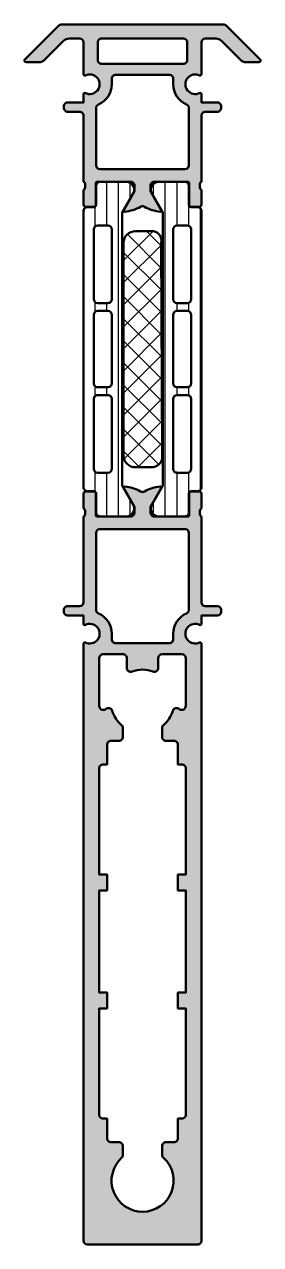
# Model space of a CAD drawing. Extents: x -8 to 23, y -75 to 80.
import ezdxf

# ---------------------------------------------------------------- set-up
doc = ezdxf.new("R2010")
doc.units = 0
for name, color, linetype, lineweight in [('0S-Alu contour', 7, 'Continuous', 50), ('0S-Alu hatch', 252, 'Continuous', 25), ('0S-Plastic contour', 254, 'Continuous', 50), ('0S-Plastic hatch', 253, 'Continuous', 25), ('0S-PT contour', 91, 'Continuous', 50), ('0S-PT hatch', 103, 'Continuous', 25)]:
    doc.layers.add(name, color=color, linetype=linetype, lineweight=lineweight)
pattern_1 = [(90, (0, 0), (-1.4859, 0), [])]

# ---------------------------------------------------------------- blocks, each defined once
blk = doc.blocks.new('346070__6AEC225F_9B3D_4365_91C7_5714612A5323_')
at = {"layer": '0S-Alu hatch'}
h = blk.add_hatch(color=256, dxfattribs=at)
edge = h.paths.add_edge_path()
edge.add_arc((-7.304144592214922, 75.40004367828371), 0.1999999999999996, 134.9999936641702, 269.999999999999)
edge.add_line((-7.304144592214925, 75.2000436782837), (-5.656187475068496, 75.20004367828369))
edge.add_arc((-5.656187475068496, 76.20004367828369), 1, 270, 314.993108917029)
edge.add_line((-4.949165744204242, 75.49285185700342), (-2.534202215785202, 77.90723454987136))
edge.add_ellipse((-1.827180484920947, 77.20004272859113), major_axis=(-0.9999999999999698, 0), ratio=1, start_angle=269.9986823612489, end_angle=314.99310891703067, ccw=False)
edge.add_line((-1.82715748778639, 78.20004272832666), (-0.4999781813801488, 78.20001220700556))
edge.add_ellipse((-0.4999896798894643, 77.70002252714181), major_axis=(-0.4999896799959636, 0), ratio=1, start_angle=180, end_angle=269.9986823406944, ccw=False)
edge.add_line((1.064974e-10, 77.70002252714183), (7.2e-15, 73.66780347008091))
edge.add_arc((0.1657678837454048, 73.66584653493663), 0.1657794344199138, 179.3236390925501, 296.6131697495109)
edge.add_ellipse((0.7999869549865389, 72.40006710051674), major_axis=(-1.249999999999992, 0), ratio=1, start_angle=63.38674083962678, end_angle=296.613169749511, ccw=False)
edge.add_arc((0.1657700930816484, 71.13429700743511), 0.16577009308163, 63.38674083962482, 180)
edge.add_line((1.83e-14, 71.13429700743511), (7.1e-15, 70.10003662109375))
edge.add_line((7.1e-15, 70.10003662109375), (-2.000000000000095, 70.10003662109375))
edge.add_arc((-2.000249890440971, 69.60028651153473), 0.4997501720354698, 89.97135034863282, 180.0286496503509)
edge.add_line((-2.499999999999992, 69.60003662110272), (-2.499999999999992, 69.4000244140625))
edge.add_arc((-2.000249890440975, 69.39977452362152), 0.4997501720354705, 179.9713503486187, 270.02864965153)
edge.add_line((-1.999999999998678, 68.9000244140625), (-0.4999896798894477, 68.90002441416901))
edge.add_ellipse((-0.4999896798894432, 68.40003473417303), major_axis=(-0.4999896799959629, 0), ratio=1, start_angle=180, end_angle=270.0000000000005, ccw=False)
edge.add_line((1.065153e-10, 68.40003473417303), (7.1e-15, 60))
edge.add_ellipse((-0.0788364465430455, 59.73247940800688), major_axis=(-0.2788950563274439, 0), ratio=1, start_angle=178.8354106259235, end_angle=253.5801235805065, ccw=False)
edge.add_line((0.2000010000000111, 59.72681100000861), (0.2000010000000111, 59.2732170000085))
edge.add_ellipse((-0.0788670956431651, 59.26755634053145), major_axis=(-0.2789255417371575, 0), ratio=1, start_angle=106.42459455535601, end_angle=181.1628700728853, ccw=False)
edge.add_line((1.03e-14, 59.0000130000085), (1.07e-14, 57.12000199999999))
edge.add_arc((0.3000000000000142, 57.12000199999999), 0.3000000000000036, 180, 270)
edge.add_line((0.3000000000000142, 56.82000199999999), (1.279974319042792, 56.820002))
edge.add_arc((1.279974319042793, 57.12000199999999), 0.2999999999999971, 269.9999999999999, 360)
edge.add_line((1.57997431904279, 57.12000199999999), (1.579974319042797, 59.87999999999999))
edge.add_ellipse((1.699974319042805, 59.87999999999999), major_axis=(-0.1200000000000079, 0), ratio=1, start_angle=270.0000000000016, end_angle=360, ccw=False)
edge.add_line((1.699974319042802, 60), (6.000000000000007, 60))
edge.add_ellipse((6.000000000000012, 59.50000000000001), major_axis=(-0.4999999999999929, 0), ratio=1, start_angle=180, end_angle=270.0000000000006, ccw=False)
edge.add_line((6.500000000000007, 59.5), (6.500000000000006, 58.8))
edge.add_line((6.500000000000006, 58.8), (5.118504542377644, 56.40717967697245))
edge.add_arc((5.23811978464831, 56.3381197846483), 0.1381197846483012, 150.0000000000012, 275.6225775507926)
edge.add_arc((4.761776758826231, 61.17660886184776), 4.999999999999954, 275.6225775507933, 299.8581976965986)
edge.add_ellipse((7.499979972839362, 56.40667771362696), major_axis=(-0.4999999999999501, 0), ratio=1, start_angle=240.14180230340122, end_angle=299.8581976966005, ccw=False)
edge.add_arc((10.23818318685252, 61.17660886184792), 5.000000000000105, 240.1418023034018, 264.3774224492066)
edge.add_arc((9.761840161030415, 56.3381197846483), 0.1381197846482949, 264.3774224492082, 390.0000000000001)
edge.add_line((9.881455403301075, 56.40717967697245), (8.499959945678713, 58.80000000000001))
edge.add_line((8.499959945678713, 58.80000000000001), (8.499959945678707, 59.5))
edge.add_ellipse((8.999959945678704, 59.50000000000001), major_axis=(-0.4999999999999965, 0), ratio=1, start_angle=269.9999999999996, end_angle=360, ccw=False)
edge.add_line((8.999959945678707, 60), (13.29998562663593, 60))
edge.add_ellipse((13.29998562663593, 59.88000000000001), major_axis=(-0.1199999999999903, 0), ratio=1, start_angle=180, end_angle=270, ccw=False)
edge.add_line((13.41998562663592, 59.88000000000001), (13.41998562663592, 57.12000200000002))
edge.add_arc((13.71998562663592, 57.12000200000002), 0.2999999999999971, 180, 270)
edge.add_line((13.71998562663592, 56.82000200000001), (14.69995994567871, 56.82000200000001))
edge.add_arc((14.69995994567871, 57.12000200000002), 0.2999999999999971, 270, 360)
edge.add_line((14.99995994567871, 57.12000200000002), (14.99995994567871, 59.00001300000853))
edge.add_ellipse((15.07882704132188, 59.26755634053147), major_axis=(-0.2789255417371516, 0), ratio=1, start_angle=-1.1628700729053776, end_angle=73.57540544464479, ccw=False)
edge.add_line((14.79995894567871, 59.27321700000862), (14.79995894567871, 59.72681100000855))
edge.add_ellipse((15.07879639222176, 59.73247940800689), major_axis=(-0.2788950563274408, 0), ratio=1, start_angle=-73.58012358050672, end_angle=1.1645893740912925, ccw=False)
edge.add_line((14.99995994567871, 60.00000000000002), (14.9999599455722, 68.40003473417303))
edge.add_ellipse((15.49994962556816, 68.40003473417308), major_axis=(-0.499989679995954, 0), ratio=1, start_angle=269.9999999999982, end_angle=360, ccw=False)
edge.add_line((15.49994962556817, 68.90002441416902), (16.9999599456504, 68.9000244140625))
edge.add_arc((17.00020983611968, 69.39977452362152), 0.499750172035484, 269.9713503453762, 360.0286496521828)
edge.add_line((17.49995994567871, 69.4000244140695), (17.49995994567871, 69.60003662108986))
edge.add_arc((17.00020983611969, 69.60028651153473), 0.4997501720354717, 359.9713503481734, 450.0286496518377)
edge.add_line((16.99995994567471, 70.10003662109375), (14.99995994567871, 70.10003662109375))
edge.add_line((14.99995994567871, 70.10003662109375), (14.99995994567871, 71.13434379041587))
edge.add_arc((14.83423663557784, 71.13434379041587), 0.165723310100871, 0, 116.613706958453)
edge.add_ellipse((14.20003083851331, 72.40006710051675), major_axis=(-1.250000000000009, 0), ratio=1, start_angle=-116.6131697495112, end_angle=116.6137069584523, ccw=False)
edge.add_arc((14.83424990975447, 73.66584653493669), 0.1657794344199509, 243.3868302504877, 361.6579158491588)
edge.add_line((14.99995994567871, 73.6706428742267), (14.9999599455722, 77.7000225271418))
edge.add_ellipse((15.49994962556815, 77.70002252714181), major_axis=(-0.4999896799959505, 0), ratio=1, start_angle=270.0013176593014, end_angle=360, ccw=False)
edge.add_line((15.49993812705888, 78.20001220700554), (16.82711743310643, 78.20004272832664))
edge.add_ellipse((16.82714043059971, 77.2000427285911), major_axis=(-0.9999999999999784, 0), ratio=1, start_angle=225.0068910829711, end_angle=270.00131765930394, ccw=False)
edge.add_line((17.53416216146394, 77.90723454987136), (19.94912568988295, 75.49285185700342))
edge.add_arc((20.65614742074722, 76.2000436782837), 1.000000000000015, 225.0068910829713, 270.0000000000002)
edge.add_line((20.65614742074722, 75.20004367828369), (22.30410453789365, 75.20004367828369))
edge.add_arc((22.30410453789365, 75.4000436782837), 0.2000000000000028, 270.000000000001, 405.0000063358294)
edge.add_line((22.44552587849243, 75.54146505015953), (18.13340602770621, 79.85358394726774))
edge.add_arc((17.77985267620926, 79.50003051757814), 0.4999999999999996, 45.00000633583086, 89.99999999999756)
edge.add_line((17.77985267620929, 80.00003051757812), (-2.77989273053059, 80.00003051757812))
edge.add_arc((-2.779892730530591, 79.50003051757812), 0.5, 89.99999999999994, 134.9999936641668)
edge.add_line((-3.133446082027522, 79.85358394726774), (-7.445565932813702, 75.54146505015954))
edge = h.paths.add_edge_path()
edge.add_ellipse((4.099986954986539, 73.10000606536047), major_axis=(-0.4999999999999966, 0), ratio=1, start_angle=269.3673577318503, end_angle=360, ccw=False)
edge.add_line((4.10550768808788, 73.5999755859375), (10.89451010540831, 73.5999755859375))
edge.add_ellipse((10.90003083851328, 73.10000606536047), major_axis=(-0.5000000000000373, 0), ratio=1, start_angle=180, end_angle=270.63264226856535, ccw=False)
edge.add_line((11.40003083851331, 73.10000606536047), (11.40003083851332, 72.40006710051424))
edge.add_arc((14.20003083855247, 72.40006710051424), 2.800000000039148, 180, 246.807364383059)
edge.add_ellipse((12.9004124062633, 69.36675341240777), major_axis=(-0.4999999999608244, 0), ratio=1, start_angle=179.9966362892651, end_angle=246.8073643833951, ccw=False)
edge.add_line((13.40041240536247, 69.36672405849339), (13.3999857897989, 62.09996642767108))
edge.add_ellipse((12.89999611319174, 62.09999578098442), major_axis=(-0.4999896774687969, 0), ratio=1, start_angle=90.00000000056531, end_angle=179.996636288615, ccw=False)
edge.add_line((12.89999611319667, 61.60000610351563), (2.099963832593543, 61.60000610340907))
edge.add_ellipse((2.099963832593542, 62.09999578098443), major_axis=(-0.4999896775753589, 0), ratio=1, start_angle=0.003363711493420851, end_angle=90.00000000000011, ccw=False)
edge.add_line((1.599974155879818, 62.09996642767027), (1.599547541771235, 69.36669927496132))
edge.add_ellipse((2.099547540908439, 69.36672862888163), major_axis=(-0.499999999998857, 0), ratio=1, start_angle=-66.80845702944981, end_angle=0.003363711493420851, ccw=False)
edge.add_arc((0.7999869549854024, 72.400067100519), 2.800000000001138, 293.1915429705496, 360)
edge.add_line((3.59998695498654, 72.400067100519), (3.599986954986543, 73.10000606536047))
edge = h.paths.add_edge_path()
edge.add_ellipse((2.29998624777411, 77.70004283929255), major_axis=(-0.4999693686770996, 0), ratio=1, start_angle=-89.99999999483049, end_angle=0.0035104136661061602, ccw=False)
edge.add_line((2.299986247729, 78.20001220796965), (12.6999736979046, 78.20001220796965))
edge.add_ellipse((12.6999736979046, 77.70004283929255), major_axis=(-0.499969368677098, 0), ratio=1, start_angle=180.000794781643, end_angle=270, ccw=False)
edge.add_line((13.1999430665336, 77.70004977464536), (13.19997358322143, 75.50000095365942))
edge.add_ellipse((12.70020311082541, 75.49977142607032), major_axis=(-0.4997705251031279, 0), ratio=1, start_angle=89.97368599483559, end_angle=180.0263140020052, ccw=False)
edge.add_line((12.69997358320875, 75.00000095367432), (2.299986362460407, 75.00000095367432))
edge.add_ellipse((2.299756834853293, 75.49977142607032), major_axis=(-0.4997705251031239, 0), ratio=1, start_angle=-0.02631400361190117, end_angle=90.02631400407012, ccw=False)
edge.add_line((1.799986362457282, 75.50000095367344), (1.800016880035403, 77.700012207031))
at = {"layer": '0S-Alu contour', "color": 7}
for points in [[(-3.133446082027522, 79.85358394726774), (-7.445565932813702, 75.54146505015954)], [(17.77985267620929, 80.00003051757812), (-2.77989273053059, 80.00003051757812)], [(22.44552587849243, 75.54146505015953), (18.13340602770621, 79.85358394726774)], [(-4.949165744204242, 75.49285185700342), (-2.534202215785202, 77.90723454987136)], [(-1.82715748778639, 78.20004272832666), (-0.4999781813801488, 78.20001220700556)], [(1.064974e-10, 77.70002252714183), (7.2e-15, 73.66780347008091)], [(1.799986362457282, 75.50000095367344), (1.800016880035403, 77.700012207031)], [(2.299986247729, 78.20001220796965), (12.6999736979046, 78.20001220796965)], [(13.1999430665336, 77.70004977464536), (13.19997358322143, 75.50000095365942)], [(14.99995994567871, 73.6706428742267), (14.9999599455722, 77.7000225271418)], [(15.49993812705888, 78.20001220700554), (16.82711743310643, 78.20004272832664)], [(17.53416216146394, 77.90723454987136), (19.94912568988295, 75.49285185700342)], [(-7.304144592214925, 75.2000436782837), (-5.656187475068496, 75.20004367828369)], [(12.69997358320875, 75.00000095367432), (2.299986362460406, 75.00000095367432)], [(20.65614742074722, 75.20004367828369), (22.30410453789365, 75.20004367828369)], [(3.59998695498654, 72.400067100519), (3.599986954986543, 73.10000606536047)], [(4.10550768808788, 73.5999755859375), (10.89451010540831, 73.5999755859375)], [(11.40003083851331, 73.10000606536047), (11.40003083851332, 72.40006710051424)], [(1.83e-14, 71.13429700743511), (7.1e-15, 70.10003662109375), (-2.000000000000095, 70.10003662109375)], [(16.99995994567471, 70.10003662109375), (14.99995994567871, 70.10003662109375), (14.99995994567871, 71.13434379041587)], [(-2.499999999999992, 69.60003662110272), (-2.499999999999992, 69.4000244140625)], [(-1.999999999998678, 68.9000244140625), (-0.4999896798894477, 68.90002441416901)], [(1.065153e-10, 68.40003473417303), (7.1e-15, 60)], [(1.599974155879818, 62.09996642767027), (1.599547541771235, 69.36669927496132)], [(13.40041240536247, 69.36672405849339), (13.3999857897989, 62.09996642767108)], [(14.99995994567871, 60.00000000000002), (14.9999599455722, 68.40003473417303)], [(15.49994962556817, 68.90002441416902), (16.9999599456504, 68.9000244140625)], [(17.49995994567871, 69.4000244140695), (17.49995994567871, 69.60003662108986)], [(12.89999611319667, 61.60000610351563), (2.099963832593543, 61.60000610340907)], [(1.03e-14, 59.0000130000085), (1.07e-14, 57.12000199999999)], [(0.2000010000000111, 59.72681100000861), (0.2000010000000111, 59.2732170000085)], [(1.57997431904279, 57.12000199999999), (1.579974319042797, 59.87999999999999)], [(1.699974319042802, 60), (6.000000000000007, 60)], [(6.500000000000007, 59.5), (6.500000000000006, 58.8), (5.118504542377644, 56.40717967697245)], [(9.881455403301075, 56.40717967697245), (8.499959945678713, 58.80000000000001), (8.499959945678707, 59.5)], [(8.999959945678707, 60), (13.29998562663593, 60)], [(13.41998562663592, 59.88000000000001), (13.41998562663592, 57.12000200000002)], [(14.79995894567871, 59.27321700000862), (14.79995894567871, 59.72681100000855)], [(14.99995994567871, 57.12000200000002), (14.99995994567871, 59.00001300000853)], [(0.3000000000000142, 56.82000199999999), (1.279974319042792, 56.820002)], [(13.71998562663592, 56.82000200000001), (14.69995994567871, 56.82000200000001)]]:
    blk.add_lwpolyline(points, dxfattribs=at)
for centre, radius, start, end in [((-2.779892730530591, 79.50003051757812), 0.5, 89.99999999999994, 134.9999936641668), ((17.77985267620926, 79.50003051757814), 0.4999999999999996, 45.00000633583086, 89.99999999999756), ((-7.304144592214922, 75.40004367828371), 0.1999999999999996, 134.9999936641702, 269.999999999999), ((-5.656187475068496, 76.20004367828369), 1, 270, 314.993108917029), ((20.65614742074722, 76.2000436782837), 1.000000000000015, 225.0068910829713, 270.0000000000002), ((22.30410453789365, 75.4000436782837), 0.2000000000000028, 270.000000000001, 45.00000633582943), ((0.1657678837454048, 73.66584653493663), 0.1657794344199138, 179.3236390925501, 296.6131697495109), ((14.83424990975447, 73.66584653493669), 0.1657794344199509, 243.3868302504877, 1.657915849158772), ((0.7999869549854024, 72.400067100519), 2.800000000001138, 293.1915429705496, 0), ((14.20003083855247, 72.40006710051424), 2.800000000039148, 180, 246.807364383059), ((-2.000249890440971, 69.60028651153473), 0.4997501720354698, 89.97135034863282, 180.0286496503509), ((0.1657700930816484, 71.13429700743511), 0.16577009308163, 63.38674083962482, 180), ((14.83423663557784, 71.13434379041587), 0.165723310100871, 0, 116.613706958453), ((17.00020983611969, 69.60028651153473), 0.4997501720354717, 359.9713503481734, 90.02864965183771), ((-2.000249890440975, 69.39977452362152), 0.4997501720354705, 179.9713503486187, 270.02864965153), ((17.00020983611968, 69.39977452362152), 0.499750172035484, 269.9713503453762, 0.02864965218278), ((0.3000000000000142, 57.12000199999999), 0.3000000000000036, 180, 270), ((1.279974319042793, 57.12000199999999), 0.2999999999999971, 269.9999999999999, 0), ((5.23811978464831, 56.3381197846483), 0.1381197846483012, 150.0000000000012, 275.6225775507926), ((4.761776758826231, 61.17660886184776), 4.999999999999954, 275.6225775507933, 299.8581976965986), ((10.23818318685252, 61.17660886184792), 5.000000000000105, 240.1418023034018, 264.3774224492066), ((9.761840161030415, 56.3381197846483), 0.1381197846482949, 264.3774224492082, 30.00000000000008), ((13.71998562663592, 57.12000200000002), 0.2999999999999971, 180, 270), ((14.69995994567871, 57.12000200000002), 0.2999999999999971, 270, 0)]:
    blk.add_arc(centre, radius, start, end, dxfattribs=at)
at = {"layer": '0S-Alu contour', "color": 7, "extrusion": (0, 0, -1)}
for centre, radius, start, end in [((1.827180484920947, 77.20004272859113), 0.9999999999999698, 45.00689108296935, 90.00131763875113), ((0.4999896798894643, 77.70002252714181), 0.4999896799959636, 90.00131765930557, 180), ((-2.29998624777411, 77.70004283929255), 0.4999693686770997, 359.9964895863339, 89.99999999483049), ((-12.6999736979046, 77.70004283929255), 0.499969368677098, 90, 179.999205218357), ((-15.49994962556815, 77.70002252714181), 0.4999896799959505, 0, 89.99868234069864), ((-16.82714043059971, 77.2000427285911), 0.9999999999999784, 89.99868234069605, 134.9931089170289), ((-2.299756834853293, 75.49977142607032), 0.4997705251031239, 269.9736859959299, 0.0263140036118121), ((-12.70020311082541, 75.49977142607032), 0.4997705251031279, 179.9736859979948, 270.0263140051644), ((-0.7999869549865389, 72.40006710051674), 1.249999999999992, 63.38683025048903, 296.6132591603732), ((-4.099986954986539, 73.10000606536047), 0.4999999999999966, 0, 90.6326422681497), ((-10.90003083851328, 73.10000606536047), 0.5000000000000373, 89.36735773143467, 180), ((-14.20003083851331, 72.40006710051675), 1.250000000000009, 243.3862930415477, 116.6131697495113), ((-2.099547540908439, 69.36672862888163), 0.499999999998857, 359.9966362885066, 66.80845702944988), ((-12.9004124062633, 69.36675341240777), 0.4999999999608244, 113.1926356166049, 180.0033637107349), ((0.4999896798894432, 68.40003473417303), 0.4999896799959629, 89.99999999999947, 180), ((-15.49994962556816, 68.40003473417308), 0.499989679995954, 0, 90.00000000000183), ((-2.099963832593542, 62.09999578098443), 0.4999896775753589, 269.9999999999999, 359.9966362885066), ((-12.89999611319174, 62.09999578098442), 0.4999896774687969, 180.003363711385, 269.9999999994347), ((0.0788364465430455, 59.73247940800688), 0.2788950563274439, 106.4198764194935, 181.1645893740766), ((0.0788670956431651, 59.26755634053145), 0.2789255417371575, 178.8371299271147, 253.575405444644), ((-1.699974319042805, 59.87999999999999), 0.1200000000000079, 0, 89.99999999999841), ((-6.000000000000012, 59.50000000000001), 0.4999999999999929, 89.99999999999939, 180), ((-8.999959945678704, 59.50000000000001), 0.4999999999999965, 0, 90.0000000000004), ((-13.29998562663593, 59.88000000000001), 0.1199999999999903, 90, 180), ((-15.07879639222176, 59.73247940800689), 0.2788950563274408, 358.8354106259087, 73.58012358050681), ((-15.07882704132188, 59.26755634053147), 0.2789255417371516, 286.4245945553552, 1.162870072905344), ((-7.499979972839362, 56.40667771362696), 0.4999999999999501, 60.14180230339952, 119.8581976965988)]:
    blk.add_arc(centre, radius, start, end, dxfattribs=at)
blk = doc.blocks.new('284015__CA90C4B4_75AA_494A_9CF4_48C6BF508B2E___D37AB3AD_0D59_4E11_B7DD_0F85946FB85B_')
at = {"layer": '0S-Plastic hatch'}
h = blk.add_hatch(dxfattribs=at)
h.set_pattern_fill('ANSI31', color=256, scale=0.4680000000000001, angle=45, style=0)
h.set_pattern_definition(pattern_1)
edge = h.paths.add_edge_path()
edge.add_line((-0.0012177798283484, 56.29238585732711), (-0.0001050903395396, 21.20988714782471))
edge.add_arc((0.4998922305069606, 21.2099030059241), 0.4999973210979808, 180.0018172140356, 270.0020240769151)
edge.add_line((0.4999098938155603, 20.70990568513812), (1.310244620713313, 20.70993431168611))
edge.add_ellipse((1.310255218758875, 20.40993431187331), major_axis=(-0.2999999999999952, 0), ratio=1, start_angle=180.0020752996548, end_angle=270.0020240776063, ccw=False)
edge.add_line((1.610255218562078, 20.40994517811689), (1.610010197981257, 18.00994678471951))
edge.add_arc((2.110006175187494, 18.00996225534191), 0.4999959774455782, 180.001772817136, 270.0020872367505)
edge.add_line((2.110024389617734, 17.5099662782281), (5.586568420863237, 17.51009292579097))
edge.add_arc((5.444221919981464, 18.49990584526167), 0.9999960709244797, 278.1836833497854, 392.7290913977269)
edge.add_line((6.28545498620171, 19.0405712410122), (4.966902556745312, 21.32418033026157))
edge.add_ellipse((5.399906217997357, 21.57419598845597), major_axis=(-0.5000000000000568, 0), ratio=1, start_angle=0.0018117434855753345, end_angle=30.00207189723102, ccw=False)
edge.add_line((4.899906218247272, 21.57418017801146), (4.898819905854071, 55.92844788807489))
edge.add_ellipse((5.398819905604126, 55.92846369851799), major_axis=(-0.5000000000000251, 0), ratio=1, start_angle=-29.997921301458916, end_angle=0.0018117430832944592, ccw=False)
edge.add_line((4.965798133963438, 56.17844798859476), (6.284185131750462, 58.4621525898498))
edge.add_arc((5.442912901091708, 59.00275704394434), 0.9999960709244833, 327.2750591980428, 441.820467245987)
edge.add_line((5.585187698005922, 59.99258027262077), (2.108643458389589, 59.99245362506425))
edge.add_arc((2.108661672819832, 59.49245764795045), 0.4999959774455592, 90.0020872367508, 180.0100001036723)
edge.add_line((1.608665702989805, 59.49237038128566), (1.609084571645125, 57.0924800225691))
edge.add_ellipse((1.309084576214426, 57.09242766250773), major_axis=(-0.2999999999999925, 0), ratio=1, start_angle=90.00202407656269, end_angle=180.010000035117, ccw=False)
edge.add_line((1.309095174254523, 56.79242766269493), (0.4987618777095359, 56.79239903621246))
edge.add_arc((0.4987795410181404, 56.29240171542648), 0.4999973210979666, 90.00202407691557, 180.0018172140356)
edge = h.paths.add_edge_path()
edge.add_ellipse((1.7993283494421, 53.9513301845504), major_axis=(-0.4999847412109304, 0), ratio=1, start_angle=270, end_angle=360, ccw=False)
edge.add_line((1.7993283494421, 54.45131492576133), (3.099339030594459, 54.45131492576134))
edge.add_ellipse((3.099339030594459, 53.95129966697227), major_axis=(-0.5000152587890625, 0), ratio=1, start_angle=180, end_angle=269.99999999999994, ccw=False)
edge.add_line((3.599354289383514, 53.95129966697228), (3.599354289396759, 45.10131738992034))
edge.add_ellipse((3.099357928740192, 45.10131738992034), major_axis=(-0.4999963606565676, 0), ratio=1, start_angle=90, end_angle=180, ccw=False)
edge.add_line((3.099357928740191, 44.60132102926377), (1.799343610313696, 44.60132102900235))
edge.add_ellipse((1.799343610318791, 45.10132103108997), major_axis=(-0.5000000020876172, 0), ratio=1, start_angle=0, end_angle=89.99999999941622, ccw=False)
edge.add_line((1.29934360823117, 45.10132102927187), (1.29934360823117, 53.9513301845504))
edge = h.paths.add_edge_path()
edge.add_ellipse((1.79934360823117, 43.10132102927702), major_axis=(-0.5, 0), ratio=1, start_angle=270, end_angle=360, ccw=False)
edge.add_line((1.79934360823117, 43.60132102927702), (3.099354289383521, 43.60132102927702))
edge.add_ellipse((3.099354289383521, 43.10132102927702), major_axis=(-0.5, 0), ratio=1, start_angle=180, end_angle=270, ccw=False)
edge.add_line((3.599354289383514, 43.10132102927702), (3.599354289383514, 34.40131492576135))
edge.add_ellipse((3.099354289383494, 34.40131492576135), major_axis=(-0.5000000000000197, 0), ratio=1, start_angle=90, end_angle=180, ccw=False)
edge.add_line((3.099354289383494, 33.90131492576133), (1.799343608231159, 33.90131492576133))
edge.add_ellipse((1.799343608231157, 34.40131492576133), major_axis=(-0.5, 0), ratio=1, start_angle=0, end_angle=90.00000000000023, ccw=False)
edge.add_line((1.299343608231156, 34.40131492575613), (1.29934360823117, 43.10132102927702))
edge = h.paths.add_edge_path()
edge.add_line((1.29934360822078, 23.55132103178844), (1.299343608220782, 32.40131492457712))
edge.add_ellipse((1.799343610378087, 32.40131492457712), major_axis=(-0.5000000021573059, 0), ratio=1, start_angle=269.99810091050426, end_angle=360, ccw=False)
edge.add_line((1.799360183060402, 32.90131492645978), (3.099357928729858, 32.90131492647303))
edge.add_ellipse((3.099357928729864, 32.40131856581653), major_axis=(-0.4999963606565104, 0), ratio=1, start_angle=180, end_angle=270.0000000000006, ccw=False)
edge.add_line((3.599354289386375, 32.40131856581726), (3.59935428938637, 23.55131739061885))
edge.add_ellipse((3.099357928729749, 23.55131739061885), major_axis=(-0.4999963606566214, 0), ratio=1, start_angle=90.00000001210492, end_angle=180, ccw=False)
edge.add_line((3.099357928835383, 23.05132102996223), (1.7993436103084, 23.05132102970082))
edge.add_ellipse((1.799343610308402, 23.55132103178844), major_axis=(-0.5000000020876243, 0), ratio=1, start_angle=0, end_angle=89.99999999999977, ccw=False)
at = {"layer": '0S-Alu contour', "color": 7}
for points in [[(1.7993283494421, 54.45131492576133), (3.099339030594459, 54.45131492576134)], [(1.29934360823117, 45.10132102927187), (1.29934360823117, 53.9513301845504)], [(3.599354289383514, 53.95129966697228), (3.599354289396759, 45.10131738992034)], [(3.099357928740191, 44.60132102926377), (1.799343610313696, 44.60132102900235)], [(1.79934360823117, 43.60132102927702), (3.099354289383521, 43.60132102927702)], [(1.299343608231156, 34.40131492575613), (1.29934360823117, 43.10132102927702)], [(3.599354289383514, 43.10132102927702), (3.599354289383514, 34.40131492576135)], [(3.099354289383494, 33.90131492576133), (1.799343608231159, 33.90131492576133)], [(1.799360183060402, 32.90131492645978), (3.099357928729858, 32.90131492647303)], [(1.29934360822078, 23.55132103178844), (1.299343608220782, 32.40131492457712)], [(3.599354289386375, 32.40131856581726), (3.59935428938637, 23.55131739061885)], [(3.099357928835383, 23.05132102996223), (1.7993436103084, 23.05132102970082)]]:
    blk.add_lwpolyline(points, dxfattribs=at)
at = {"layer": '0S-Alu contour', "color": 7, "extrusion": (0, 0, -1)}
for centre, radius, start, end in [((-1.7993283494421, 53.9513301845504), 0.4999847412109304, 0, 90), ((-3.099339030594459, 53.95129966697227), 0.5000152587890625, 90.00000000000006, 180), ((-1.799343610318791, 45.10132103108997), 0.5000000020876172, 270.0000000005839, 0), ((-3.099357928740192, 45.10131738992034), 0.4999963606565676, 180, 270.0000000000001), ((-1.79934360823117, 43.10132102927702), 0.5, 0, 90), ((-3.099354289383521, 43.10132102927702), 0.5, 90, 180), ((-1.799343608231157, 34.40131492576133), 0.5, 269.9999999999998, 0), ((-3.099354289383494, 34.40131492576135), 0.5000000000000197, 180, 270), ((-1.799343610378087, 32.40131492457712), 0.5000000021573059, 0, 90.00189908949577), ((-3.099357928729864, 32.40131856581653), 0.4999963606565104, 89.99999999999939, 180), ((-1.799343610308402, 23.55132103178844), 0.5000000020876243, 270.0000000000002, 0), ((-3.099357928729749, 23.55131739061885), 0.4999963606566214, 180, 269.9999999878951)]:
    blk.add_arc(centre, radius, start, end, dxfattribs=at)
at = {"layer": '0S-Plastic contour', "color": 7}
for points in [[(1.608665702989805, 59.49237038128566), (1.609084571645125, 57.0924800225691)], [(5.585187698005922, 59.99258027262077), (2.108643458389589, 59.99245362506425)], [(4.965798133963438, 56.17844798859476), (6.284185131750462, 58.4621525898498)], [(-0.0012177798283484, 56.29238585732711), (-0.0001050903395396, 21.20988714782471)], [(1.309095174254523, 56.79242766269493), (0.4987618777095359, 56.79239903621246)], [(4.899906218247272, 21.57418017801146), (4.898819905854071, 55.92844788807489)], [(0.4999098938155603, 20.70990568513812), (1.310244620713313, 20.70993431168611)], [(1.610255218562078, 20.40994517811689), (1.610010197981257, 18.00994678471951)], [(6.28545498620171, 19.0405712410122), (4.966902556745312, 21.32418033026157)], [(2.110024389617734, 17.5099662782281), (5.586568420863237, 17.51009292579097)]]:
    blk.add_lwpolyline(points, dxfattribs=at)
for centre, radius, start, end in [((2.108661672819832, 59.49245764795045), 0.4999959774455592, 90.0020872367508, 180.0100001036723), ((5.442912901091708, 59.00275704394434), 0.9999960709244833, 327.2750591980428, 81.820467245987), ((0.4987795410181404, 56.29240171542648), 0.4999973210979666, 90.00202407691557, 180.0018172140356), ((0.4998922305069606, 21.2099030059241), 0.4999973210979808, 180.0018172140356, 270.0020240769151), ((5.444221919981464, 18.49990584526167), 0.9999960709244797, 278.1836833497854, 32.72909139772688), ((2.110006175187494, 18.00996225534191), 0.4999959774455782, 180.001772817136, 270.0020872367505)]:
    blk.add_arc(centre, radius, start, end, dxfattribs=at)
at = {"layer": '0S-Plastic contour', "color": 7, "extrusion": (0, 0, -1)}
for centre, radius, start, end in [((-1.309084576214426, 57.09242766250773), 0.2999999999999925, 179.989999964883, 269.9979759234373), ((-5.398819905604126, 55.92846369851799), 0.5000000000000251, 359.9981882569167, 29.99792130145894), ((-1.310255218758875, 20.40993431187331), 0.2999999999999952, 89.9979759223937, 179.9979247003452), ((-5.399906217997357, 21.57419598845597), 0.5000000000000568, 329.997928102769, 359.9981882565144)]:
    blk.add_arc(centre, radius, start, end, dxfattribs=at)
blk = doc.blocks.new('284015__5A5BF26E_9A7B_4043_A7BF_CD80CA298E03___07A9B4AB_AF1B_498D_90B7_ADC2DD7A54EF_')
at = {"layer": '0S-Plastic hatch'}
h = blk.add_hatch(dxfattribs=at)
h.set_pattern_fill('ANSI31', color=256, scale=0.4680000000000001, angle=45, style=0)
h.set_pattern_definition(pattern_1)
edge = h.paths.add_edge_path()
edge.add_line((15.00124670373893, 56.29235625526817), (15.00013401425011, 21.20985754576579))
edge.add_ellipse((14.50013669340362, 21.20987340386517), major_axis=(-0.4999973210979808, 0), ratio=1, start_angle=89.99797592308488, end_angle=179.9981827859645, ccw=False)
edge.add_line((14.50011903009501, 20.70987608307918), (13.68978430319726, 20.70990470962717))
edge.add_arc((13.6897737051517, 20.40990470981437), 0.2999999999999952, 89.99797592239378, 179.9979247021014)
edge.add_line((13.38977370534849, 20.40991557604876), (13.39001872592932, 18.00991718266348))
edge.add_ellipse((12.89002274872308, 18.00993265328296), major_axis=(-0.4999959774455781, 0), ratio=1, start_angle=89.99791276324947, end_angle=179.9982271832753, ccw=False)
edge.add_line((12.89000453429284, 17.50993667616915), (9.413460503047343, 17.51006332373203))
edge.add_ellipse((9.555807003929115, 18.49987624320273), major_axis=(-0.9999960709244795, 0), ratio=1, start_angle=-32.7290913977248, end_angle=81.81631665021467, ccw=False)
edge.add_line((8.714573937708847, 19.04054163895323), (10.03312636716526, 21.32415072820263))
edge.add_arc((9.60012270591322, 21.57416638639703), 0.5000000000000526, 329.9979281027694, 359.9981882565144)
edge.add_line((10.1001227056633, 21.57415057595252), (10.1012090180565, 55.92841828601596))
edge.add_arc((9.60120901830645, 55.92843409645906), 0.5000000000000231, 359.9981882569167, 389.9979213014581)
edge.add_line((10.03423078994714, 56.17841838653582), (8.715843792160115, 58.46212298779088))
edge.add_ellipse((9.557116022818867, 59.00272744188541), major_axis=(-0.9999960709244827, 0), ratio=1, start_angle=-81.82046724598752, end_angle=32.72494080195719, ccw=False)
edge.add_line((9.414841225904661, 59.99255067056184), (12.8913827217105, 59.99242402309774))
edge.add_ellipse((12.89136725109074, 59.49242804589152), major_axis=(-0.4999959774455604, 0), ratio=1, start_angle=179.9899998963277, end_angle=269.9982271833003, ccw=False)
edge.add_line((13.39136322092077, 59.49234077922672), (13.39094435226545, 57.09245042051017))
edge.add_arc((13.69094434769615, 57.0923980604488), 0.299999999999995, 179.989999964883, 269.9979759234357)
edge.add_line((13.69093374965605, 56.792398060636), (14.50126704620105, 56.79236943415352))
edge.add_ellipse((14.50124938289245, 56.29237211336755), major_axis=(-0.4999973210979595, 0), ratio=1, start_angle=179.9981827859645, end_angle=269.9979759230844, ccw=False)
edge = h.paths.add_edge_path()
edge.add_arc((13.20070057446847, 53.95130058249147), 0.4999847412109304, 0, 90)
edge.add_line((13.20070057446847, 54.4512853237024), (11.90068989331611, 54.4512853237024))
edge.add_arc((11.90068989331612, 53.95127006491335), 0.5000152587890554, 90.00000000000081, 180)
edge.add_line((11.40067463452706, 53.95127006490814), (11.40067463451382, 45.10128778786139))
edge.add_arc((11.90067099517038, 45.10128778786139), 0.4999963606565672, 180, 269.9999999878953)
edge.add_line((11.90067099506475, 44.60129142720482), (13.20068531359178, 44.60129142694341))
edge.add_arc((13.20068531359178, 45.10129142903103), 0.5000000020876172, 270, 360)
edge.add_line((13.7006853156794, 45.10129142903103), (13.7006853156794, 53.95130058249147))
edge = h.paths.add_edge_path()
edge.add_line((11.40067463452706, 43.10129142721808), (11.40067463452706, 34.4012853236972))
edge.add_arc((11.90067463452707, 34.40128532370241), 0.5000000000000142, 180, 270)
edge.add_line((11.90067463452707, 33.9012853237024), (13.20068531567942, 33.9012853237024))
edge.add_arc((13.20068531567942, 34.4012853237024), 0.5, 270, 360)
edge.add_line((13.70068531567942, 34.4012853237024), (13.7006853156794, 43.10129142721807))
edge.add_arc((13.20068531567941, 43.10129142721807), 0.5, 0, 90)
edge.add_line((13.20068531567941, 43.60129142721807), (11.90067463452705, 43.60129142721807))
edge.add_arc((11.90067463452705, 43.10129142721808), 0.4999999999999858, 90, 180)
edge = h.paths.add_edge_path()
edge.add_line((13.7006853156898, 23.5512914297295), (13.7006853156898, 32.40128532251819))
edge.add_arc((13.20068531353248, 32.40128532251819), 0.500000002157309, 0, 89.99999999999939)
edge.add_line((13.20068531353249, 32.9012853246755), (11.90067099507508, 32.90128532441411))
edge.add_arc((11.90067099518071, 32.4012889637576), 0.4999963606565104, 90.0000000121043, 180)
edge.add_line((11.4006746345242, 32.4012889637576), (11.40067463452421, 23.55128778855991))
edge.add_arc((11.90067099518082, 23.55128778855991), 0.4999963606566187, 180, 270.0004170425849)
edge.add_line((11.90067463453745, 23.05129142791653), (13.20068531360218, 23.05129142764188))
edge.add_arc((13.20068531360217, 23.5512914297295), 0.5000000020876172, 270.0000000000004, 360)
at = {"layer": '0S-Alu contour', "color": 7}
for points in [[(13.20070057446847, 54.4512853237024), (11.90068989331611, 54.4512853237024)], [(11.40067463452706, 53.95127006490814), (11.40067463451382, 45.10128778786139)], [(13.7006853156794, 45.10129142903103), (13.7006853156794, 53.95130058249147)], [(11.90067099506475, 44.60129142720482), (13.20068531359178, 44.60129142694341)], [(13.20068531567941, 43.60129142721807), (11.90067463452705, 43.60129142721807)], [(11.40067463452706, 43.10129142721808), (11.40067463452706, 34.4012853236972)], [(13.70068531567942, 34.4012853237024), (13.7006853156794, 43.10129142721807)], [(13.20068531353249, 32.9012853246755), (11.90067099507508, 32.90128532441411)], [(11.90067463452707, 33.9012853237024), (13.20068531567942, 33.9012853237024)], [(11.4006746345242, 32.4012889637576), (11.40067463452421, 23.55128778855991)], [(13.7006853156898, 23.5512914297295), (13.7006853156898, 32.40128532251819)], [(11.90067463453745, 23.05129142791653), (13.20068531360218, 23.05129142764188)]]:
    blk.add_lwpolyline(points, dxfattribs=at)
for centre, radius, start, end in [((11.90068989331612, 53.95127006491335), 0.5000152587890554, 90.00000000000081, 180), ((13.20070057446847, 53.95130058249147), 0.4999847412109304, 0, 90), ((11.90067099517038, 45.10128778786139), 0.4999963606565672, 180, 269.9999999878953), ((13.20068531359178, 45.10129142903103), 0.5000000020876172, 270, 0), ((11.90067463452705, 43.10129142721808), 0.4999999999999858, 90, 180), ((13.20068531567941, 43.10129142721807), 0.5, 0, 90), ((11.90067463452707, 34.40128532370241), 0.5000000000000142, 180, 270), ((13.20068531567942, 34.4012853237024), 0.5, 270, 0), ((11.90067099518071, 32.4012889637576), 0.4999963606565104, 90.0000000121043, 180), ((13.20068531353248, 32.40128532251819), 0.500000002157309, 0, 89.99999999999939), ((11.90067099518082, 23.55128778855991), 0.4999963606566187, 180, 270.0004170425849), ((13.20068531360217, 23.5512914297295), 0.5000000020876172, 270.0000000000004, 0)]:
    blk.add_arc(centre, radius, start, end, dxfattribs=at)
at = {"layer": '0S-Plastic contour', "color": 7}
for points in [[(9.414841225904661, 59.99255067056184), (12.8913827217105, 59.99242402309774)], [(13.39136322092077, 59.49234077922672), (13.39094435226545, 57.09245042051017)], [(10.03423078994714, 56.17841838653582), (8.715843792160115, 58.46212298779088)], [(10.1001227056633, 21.57415057595252), (10.1012090180565, 55.92841828601596)], [(13.69093374965605, 56.792398060636), (14.50126704620105, 56.79236943415352)], [(15.00124670373893, 56.29235625526817), (15.00013401425011, 21.20985754576578)], [(8.714573937708847, 19.04054163895323), (10.03312636716526, 21.32415072820263)], [(13.38977370534849, 20.40991557604876), (13.39001872592932, 18.00991718266348)], [(14.50011903009501, 20.70987608307918), (13.68978430319726, 20.70990470962717)], [(12.89000453429284, 17.50993667616915), (9.413460503047343, 17.51006332373203)]]:
    blk.add_lwpolyline(points, dxfattribs=at)
at = {"layer": '0S-Plastic contour', "color": 7, "extrusion": (0, 0, -1)}
for centre, radius, start, end in [((-9.557116022818867, 59.00272744188541), 0.9999960709244827, 327.2750591980428, 81.82046724598744), ((-12.89136725109074, 59.49242804589152), 0.4999959774455604, 90.00177281669973, 180.0100001036723), ((-14.50124938289245, 56.29237211336755), 0.4999973210979595, 90.00202407691556, 180.0018172140356), ((-14.50013669340362, 21.20987340386517), 0.4999973210979808, 180.0018172140356, 270.0020240769151), ((-9.555807003929115, 18.49987624320273), 0.9999960709244795, 278.1836833497853, 32.72909139772472), ((-12.89002274872308, 18.00993265328296), 0.4999959774455781, 180.0017728167248, 270.0020872367505)]:
    blk.add_arc(centre, radius, start, end, dxfattribs=at)
at = {"layer": '0S-Plastic contour', "color": 7}
for centre, radius, start, end in [((9.60120901830645, 55.92843409645906), 0.5000000000000231, 359.9981882569167, 29.99792130145814), ((13.69094434769615, 57.0923980604488), 0.299999999999995, 179.989999964883, 269.9979759234357), ((9.60012270591322, 21.57416638639703), 0.5000000000000526, 329.9979281027694, 359.9981882565144), ((13.6897737051517, 20.40990470981437), 0.2999999999999952, 89.99797592239378, 179.9979247021014)]:
    blk.add_arc(centre, radius, start, end, dxfattribs=at)
blk = doc.blocks.new('382420__38270A12_8EBD_44A9_BA57_198BCC678F9F_')
at = {"layer": '0S-PT hatch'}
h = blk.add_hatch(dxfattribs=at)
h.set_pattern_fill('ANSI37', color=256, scale=0.625, angle=90, style=0)
h.set_pattern_definition([(135, (0, 0), (-1.403165018917055, -1.403165018917055), []), (225, (0, 0), (1.403165018917055, -1.403165018917055), [])])
edge = h.paths.add_edge_path()
edge.add_arc((6.600531847518143, 52.24133491530956), 1.5, 90.00000000000006, 180)
edge.add_line((5.100531847518143, 52.24133491530956), (5.10053184751815, 25.24133491530957))
edge.add_arc((6.600531847518151, 25.24133491530957), 1.5, 180, 270)
edge.add_line((6.600531847518151, 23.74133491530956), (8.600531847518152, 23.74133491530956))
edge.add_arc((8.663252364597298, 25.08991419233804), 1.3500370104902, 267.3371730700337, 366.4398695581685)
edge.add_line((10.00477079322513, 25.24133491530957), (9.87839579060767, 52.24133491530956))
edge.add_arc((8.73218860520903, 52.55918244530497), 1.189461207515255, 344.5011072966527, 456.3548646026141)
edge.add_line((8.600531847518145, 53.74133491530956), (6.600531847518142, 53.74133491530956))
at = {"layer": '0S-PT contour', "color": 7}
for points in [[(8.600531847518145, 53.74133491530956), (6.600531847518142, 53.74133491530956)], [(5.100531847518143, 52.24133491530956), (5.10053184751815, 25.24133491530957)], [(10.00477079322513, 25.24133491530957), (9.87839579060767, 52.24133491530956)], [(6.600531847518151, 23.74133491530956), (8.600531847518152, 23.74133491530956)]]:
    blk.add_lwpolyline(points, dxfattribs=at)
for centre, radius, start, end in [((6.600531847518143, 52.24133491530956), 1.5, 90.00000000000006, 180), ((8.73218860520903, 52.55918244530497), 1.189461207515255, 344.5011072966527, 96.35486460261421), ((6.600531847518151, 25.24133491530957), 1.5, 180, 270), ((8.663252364597298, 25.08991419233804), 1.3500370104902, 267.3371730700337, 6.439869558168514)]:
    blk.add_arc(centre, radius, start, end, dxfattribs=at)
blk = doc.blocks.new('346110__FFDD0E82_2DC8_4DF4_AF23_F9355C2C7456_')
at = {"layer": '0S-Alu hatch'}
h = blk.add_hatch(color=256, dxfattribs=at)
edge = h.paths.add_edge_path()
edge.add_line((2.8923910577e-05, 17.50002960205893), (2.89239105769e-05, 6.600043334967166))
edge.add_ellipse((-0.5000105461536748, 6.600082805033338), major_axis=(-0.5000394716220148, 0), ratio=1, start_angle=90.00452257939509, end_angle=179.9954774206086, ccw=False)
edge.add_line((-0.499971076087503, 6.100043334969086), (-1.999971076089521, 6.100043334969086))
edge.add_arc((-2.000228189096162, 5.600300447484514), 0.4997429536256785, 89.97052186392732, 180.0295874190067)
edge.add_line((-2.499971076089423, 5.600042381294769), (-2.499971076089423, 5.400046386727639))
edge.add_arc((-2.000237427544795, 5.399780035271527), 0.499733719525533, 179.9694621066591, 270.0305378932319)
edge.add_line((-1.99997107608962, 4.900046386726899), (2.89239105769e-05, 4.900046386726899))
edge.add_line((2.89239105769e-05, 4.900046386726899), (2.87971206e-08, 3.905844091280808))
edge.add_arc((0.1649928375536335, 3.868991330064594), 0.1690584305813306, 167.4090959384715, 296.5818403345038)
edge.add_ellipse((0.7999869549865409, 2.599932899483264), major_axis=(-1.249999999999998, 0), ratio=1, start_angle=63.38683025048891, end_angle=296.58184033450385, ccw=False)
edge.add_arc((0.1657678837454034, 1.334153465063353), 0.1657794344199123, 63.38683025048898, 180.6281931528165)
edge.add_line((-1.58658915e-06, 1.332335889318677), (2.89239105769e-05, -74.49998565673016))
edge.add_arc((0.5000377781709237, -74.4999768024698), 0.5000088543387307, 180.0010146053617, 270.0000000000003)
edge.add_line((0.5000377781709262, -74.99998565680853), (14.49996025815501, -74.99998565673015))
edge.add_arc((14.49996025815501, -74.49998565673016), 0.4999999999999837, 270, 360.0000230518884)
edge.add_line((14.99996025815495, -74.49998545556448), (14.99999076794721, 1.330577321591846))
edge.add_arc((14.83424990975446, 1.33415346506331), 0.1657794344199514, 358.7639370165132, 476.6131697495102)
edge.add_ellipse((14.2000308385133, 2.59993289948326), major_axis=(-1.250000000000001, 0), ratio=1, start_angle=-116.61346836165848, end_angle=116.61316974951109, ccw=False)
edge.add_arc((14.83424253112581, 3.865681136304663), 0.1657482368214023, 243.3865316383416, 360)
edge.add_line((14.99999076794721, 3.865681136304663), (14.99999076794721, 4.900046386726899))
edge.add_line((14.99999076794721, 4.900046386726899), (16.99999999999988, 4.900046386726899))
edge.add_arc((17.00026635145537, 5.399780035271525), 0.4997337195255314, 269.9694621067324, 360.0305378932693)
edge.add_line((17.5, 5.400046386727026), (17.5, 5.60004238129573))
edge.add_arc((17.00025711300675, 5.600300447484523), 0.4997429536256674, 359.9704125811042, 450.0294781361552)
edge.add_line((16.99999999999939, 6.100043334969085), (15.50003947006425, 6.100043333411324))
edge.add_ellipse((15.50003947006425, 6.600082805033339), major_axis=(-0.5000394716220155, 0), ratio=1, start_angle=0.004522579069202948, end_angle=89.99999999999977, ccw=False)
edge.add_line((15, 6.600043334970012), (15, 17.49999999999999))
edge.add_ellipse((15.07883644654305, 17.76752059199311), major_axis=(-0.2788950563274443, 0), ratio=1, start_angle=-1.1645893740940778, end_angle=73.58012358050621, ccw=False)
edge.add_line((14.79999899999999, 17.77318899999147), (14.79999899999999, 18.22678299999157))
edge.add_ellipse((15.07886709564316, 18.23244365946855), major_axis=(-0.2789255417371488, 0), ratio=1, start_angle=-73.57540544464462, end_angle=1.1628700728689978, ccw=False)
edge.add_line((14.99999999999999, 18.49998699999149), (15, 20.379998))
edge.add_arc((14.69999999999999, 20.379998), 0.3000000000000043, 0, 90)
edge.add_line((14.69999999999999, 20.679998), (13.72002568095721, 20.679998))
edge.add_arc((13.72002568095721, 20.37999800000001), 0.3000000000000025, 90, 180)
edge.add_line((13.42002568095721, 20.37999800000001), (13.42002568095721, 17.62))
edge.add_ellipse((13.3000256809572, 17.62), major_axis=(-0.1200000000000081, 0), ratio=1, start_angle=90, end_angle=180, ccw=False)
edge.add_line((13.3000256809572, 17.5), (9.000000000000005, 17.5))
edge.add_ellipse((9.000000000000002, 18), major_axis=(-0.5000000000000036, 0), ratio=1, start_angle=0, end_angle=90.0000000000004, ccw=False)
edge.add_line((8.5, 18), (8.500000000000002, 18.7))
edge.add_line((8.500000000000002, 18.7), (9.881495457622368, 21.09282032302756))
edge.add_arc((9.761880215351708, 21.16188021535171), 0.1381197846482952, 329.9999999999999, 455.6225775507947)
edge.add_arc((10.23822324117382, 16.32339113815222), 4.999999999999979, 95.62257755079374, 119.8579548407661)
edge.add_ellipse((7.500040245177061, 21.09333389257117), major_axis=(-0.4999999999999858, 0), ratio=1, start_angle=60.14142574954769, end_angle=119.85795484076661, ccw=False)
edge.add_arc((4.761805682736776, 16.32342074021107), 5.000000000000048, 60.14142574954772, 84.37742244920658)
edge.add_arc((5.238148708558872, 21.16190981741063), 0.1381197846482966, 84.37742244920679, 209.9999999999999)
edge.add_line((5.118533466288211, 21.09284992508648), (6.500028923910574, 18.70002960205893))
edge.add_line((6.500028923910574, 18.70002960205893), (6.500028923910577, 18.00002960205893))
edge.add_ellipse((6.000028923910581, 18.00002960205893), major_axis=(-0.4999999999999965, 0), ratio=1, start_angle=90.00000000000023, end_angle=180, ccw=False)
edge.add_line((6.000028923910583, 17.50002960205893), (1.700003242953371, 17.50002960205893))
edge.add_ellipse((1.700003242953369, 17.62002960205893), major_axis=(-0.120000000000001, 0), ratio=1, start_angle=0, end_angle=90.0000000000012, ccw=False)
edge.add_line((1.580003242953367, 17.62002960205893), (1.580003242953367, 20.38002760205894))
edge.add_arc((1.28000324295337, 20.38002760205894), 0.2999999999999971, 0, 90.00000000000021)
edge.add_line((1.280003242953369, 20.68002760205894), (0.3000289239105739, 20.68002760205893))
edge.add_arc((0.300028923910575, 20.38002760205894), 0.2999999999999945, 90.00000000000021, 180)
edge.add_line((2.89239105805e-05, 20.38002760205894), (2.89239105805e-05, 18.50001660205042))
edge.add_ellipse((-0.0788381717325834, 18.23247326152748), major_axis=(-0.2789255417371463, 0), ratio=1, start_angle=178.8371299271133, end_angle=253.5754054446459, ccw=False)
edge.add_line((0.2000299239105807, 18.22681260205042), (0.2000299239105808, 17.77321860205035))
edge.add_ellipse((-0.0788075226324651, 17.76755019405204), major_axis=(-0.2788950563274317, 0), ratio=1, start_angle=106.4198764194922, end_angle=181.1645893740847, ccw=False)
edge = h.paths.add_edge_path()
edge.add_ellipse((2.100028893689054, 15.39999923391741), major_axis=(-0.5000243844297207, 0), ratio=1, start_angle=270, end_angle=360, ccw=False)
edge.add_line((2.100028893689054, 15.90002361834714), (12.89998467224506, 15.90002361775259))
edge.add_ellipse((12.89998467221754, 15.40002361775259), major_axis=(-0.5000000000000036, 0), ratio=1, start_angle=180, end_angle=269.99999999684593, ccw=False)
edge.add_line((13.39998467221754, 15.40002361775259), (13.39998467221754, 5.635113833513923))
edge.add_ellipse((12.89998886958959, 5.633065088992196), major_axis=(-0.499999999999678, 0), ratio=1, start_angle=113.20063597231919, end_angle=180.2347694857347, ccw=False)
edge.add_arc((14.20003083851361, 2.599932899483128), 2.80000000000031, 113.2006359723192, 180)
edge.add_line((11.40003083851331, 2.59993289948326), (11.40003083851331, 1.899993934639521))
edge.add_ellipse((10.90003083851328, 1.899993934639521), major_axis=(-0.5000000000000285, 0), ratio=1, start_angle=89.4633165818301, end_angle=180, ccw=False)
edge.add_line((10.89534746065559, 1.400015869148773), (4.104670332841222, 1.400015869148774))
edge.add_ellipse((4.09998695498654, 1.899993934639521), major_axis=(-0.5, 0), ratio=1, start_angle=0, end_angle=90.53668341782452, ccw=False)
edge.add_line((3.59998695498654, 1.899993934639521), (3.59998695498654, 2.599932899483264))
edge.add_arc((0.7999869549865397, 2.599932899483264), 2.800000000000001, 0, 66.79936402768062)
edge.add_ellipse((2.10004479389654, 5.633102115308739), major_axis=(-0.5000402840484633, 0), ratio=1, start_angle=0, end_angle=66.79936402768072, ccw=False)
edge.add_line((1.600004509848076, 5.633102115308739), (1.600004509259334, 15.39999923391741))
edge = h.paths.add_edge_path()
edge.add_line((2.93134847672312, -6.905813808670899), (2.738592461508227, -7.017102203360991))
edge.add_ellipse((2.50023127167431, -6.5773103212493), major_axis=(-0.5002329021469746, 0), ratio=1, start_angle=0.021978882062114735, end_angle=118.45708749861211, ccw=False)
edge.add_line((1.999998406332451, -6.577502212515701), (1.999998406332449, -0.4999856098929048))
edge.add_ellipse((2.499998359495223, -0.4999856098929043), major_axis=(-0.4999999531627743, 0), ratio=1, start_angle=270, end_angle=360, ccw=False)
edge.add_line((2.499998359495223, 1.434326987e-05), (4.999972568159914, 1.43432698678e-05))
edge.add_ellipse((4.999972568159915, -0.4999856098929035), major_axis=(-0.4999999531627708, 0), ratio=1, start_angle=180, end_angle=270.0000000000001, ccw=False)
edge.add_line((5.499972521322685, -0.4999856098929035), (5.499972521322685, -1.742012385704763))
edge.add_arc((5.999972521322682, -1.742012385704763), 0.4999999999999974, 180, 291.157146998311)
edge.add_ellipse((7.499994591032803, -5.617895807842822), major_axis=(-3.656024363694478, 0), ratio=1, start_angle=248.8428530016887, end_angle=291.1571469983112, ccw=False)
edge.add_arc((9.000016660742931, -1.742012385704764), 0.4999999999999983, 248.8428530016886, 360)
edge.add_line((9.50001666074293, -1.742012385704764), (9.500016660742927, -0.499985609892905))
edge.add_ellipse((10.0000166139057, -0.499985609892905), major_axis=(-0.4999999531627729, 0), ratio=1, start_angle=270.0000000000002, end_angle=360, ccw=False)
edge.add_line((10.0000166139057, 1.43432698679e-05), (12.49999082257039, 1.43432698697e-05))
edge.add_ellipse((12.49999082257039, -0.4999856098929016), major_axis=(-0.4999999531627708, 0), ratio=1, start_angle=180, end_angle=270, ccw=False)
edge.add_line((12.99999077573316, -0.4999856098929016), (12.99999077573316, -6.577502212511632))
edge.add_ellipse((12.4997579103913, -6.577310321249303), major_axis=(-0.5002329021469732, 0), ratio=1, start_angle=61.54291250139312, end_angle=179.9780211184024, ccw=False)
edge.add_line((12.26139672055743, -7.017102203361015), (12.0686407053425, -6.905813808670902))
edge.add_arc((11.81863959771305, -7.338825871071078), 0.5000000000000048, 59.99985343954326, 163.5839393255612)
edge.add_ellipse((7.707110278904346, -6.127484540662284), major_axis=(-3.786259576621565, 0), ratio=1, start_angle=130.6609912593577, end_angle=163.5839393255611, ccw=False)
edge.add_arc((10.49996025815506, -9.3789473117208), 0.500000000000016, 130.6609912593573, 180)
edge.add_line((9.99996025815504, -9.3789473117208), (9.999960258155038, -10.49997802733574))
edge.add_arc((10.49971986558805, -10.50021841990258), 0.4997596652493987, 179.9724397925841, 270.0275602074263)
edge.add_line((10.4999602581549, -10.9999780273356), (11.50002129330875, -10.9999780273356))
edge.add_ellipse((11.50032701929677, -11.49967230135011), major_axis=(-0.4996943675400732, 0), ratio=1, start_angle=179.9649449522994, end_angle=270.03505504770897, ccw=False)
edge.add_line((12.00002129331129, -11.49997802733807), (12.00002129331129, -13.99998565673014))
edge.add_line((12.00002129331129, -13.99998565673014), (12.50002129331097, -13.99998565673013))
edge.add_ellipse((12.50027933520588, -14.49972761483554), major_axis=(-0.4997420247254016, 0), ratio=1, start_angle=179.9704153114189, end_angle=270.0295846885828, ccw=False)
edge.add_line((13.00002129331129, -14.49998565673044), (13.00002129331129, -27.9999894714274))
edge.add_line((13.00002129331129, -27.9999894714274), (12.00002129331129, -27.9999894714274))
edge.add_line((12.00002129331129, -27.9999894714274), (12.00002129331129, -29.9999894714274))
edge.add_line((12.00002129331129, -29.9999894714274), (13.00005181088941, -29.99998947142739))
edge.add_line((13.00005181088941, -29.99998947142739), (12.99989922299879, -42.99498458861489))
edge.add_line((12.99989922299879, -42.99498458861489), (12.00002129331129, -42.99498458861489))
edge.add_line((12.00002129331129, -42.99498458861489), (12.00002129331129, -44.9949845886149))
edge.add_line((12.00002129331129, -44.9949845886149), (13.00005181088941, -44.9949845886149))
edge.add_line((13.00005181088941, -44.9949845886149), (12.99996073499219, -58.49997039793087))
edge.add_ellipse((12.50021574850152, -58.50022541145039), major_axis=(-0.4997450515557462, 0), ratio=1, start_angle=89.97076269512928, end_angle=180.029237306046, ccw=False)
edge.add_line((12.49996073499233, -58.99997039794106), (12.00002129331129, -58.99997039794108))
edge.add_line((12.00002129331129, -58.99997039794108), (12.00002129331129, -61.49498077392149))
edge.add_ellipse((11.5002661314722, -61.49522561207855), major_axis=(-0.4997552218141727, 0), ratio=1, start_angle=89.97192987042501, end_angle=180.0280701291608, ccw=False)
edge.add_line((11.50002129331152, -61.99498077391763), (10.49996025814085, -61.99498077391763))
edge.add_arc((10.49971285543142, -62.49473337119403), 0.4997526585147944, 89.97163570532798, 180.028364296315)
edge.add_line((9.999960258155037, -62.49498077391779), (9.999960258155038, -63.5957136752112))
edge.add_arc((10.49995686102839, -63.5957136752112), 0.4999966028733521, 180, 227.6884127863438)
edge.add_ellipse((7.508240497104649, -66.88223156001412), major_axis=(-3.944276859606036, 0), ratio=1, start_angle=-47.400221301632826, end_angle=227.6884127863447, ccw=False)
edge.add_arc((4.500028923910615, -63.61080069023697), 0.4999999999999618, 312.5997786983667, 360)
edge.add_line((5.000028923910577, -63.61080069023697), (5.000028923910577, -62.49498077391207))
edge.add_arc((4.500276326634191, -62.494733371194), 0.4997526585147817, 359.9716357043403, 450.0283642962909)
edge.add_line((4.500028923910644, -61.99498077391763), (3.499967888751604, -61.99498077391763))
edge.add_ellipse((3.499723050593416, -61.49522561207853), major_axis=(-0.499755221814179, 0), ratio=1, start_angle=-0.028070129602326688, end_angle=90.02807012928889, ccw=False)
edge.add_line((2.999967888754327, -61.49498077391761), (2.999967888754325, -58.99997039794105))
edge.add_line((2.999967888754325, -58.99997039794105), (2.500028447071766, -58.99997039794106))
edge.add_ellipse((2.499773433564071, -58.5002254114504), major_axis=(-0.4997450515557241, 0), ratio=1, start_angle=-0.02923730491158949, end_angle=90.02923730469843, ccw=False)
edge.add_line((2.000028447073418, -58.49997039794086), (1.999937371176201, -44.99498458861489))
edge.add_line((1.999937371176201, -44.99498458861489), (2.999967888754326, -44.99498458861489))
edge.add_line((2.999967888754326, -44.99498458861489), (2.999967888754326, -42.99498458861489))
edge.add_line((2.999967888754326, -42.99498458861489), (2.000089959066826, -42.99498458861489))
edge.add_line((2.000089959066826, -42.99498458861489), (1.999937371176201, -29.99998947142739))
edge.add_line((1.999937371176201, -29.99998947142739), (2.999967888754326, -29.9999894714274))
edge.add_line((2.999967888754326, -29.9999894714274), (2.999967888754326, -27.9999894714274))
edge.add_line((2.999967888754326, -27.9999894714274), (1.999967888754327, -27.9999894714274))
edge.add_line((1.999967888754327, -27.9999894714274), (1.999967888754326, -14.49998565673195))
edge.add_ellipse((2.499709846859732, -14.49972761483554), major_axis=(-0.4997420247254016, 0), ratio=1, start_angle=-90.0295846881757, end_angle=0.02958468875357312, ccw=False)
edge.add_line((2.499967888751097, -13.99998565673013), (2.999967888754326, -13.99998565673014))
edge.add_line((2.999967888754326, -13.99998565673014), (2.999967888754326, -11.49997802733632))
edge.add_ellipse((3.499662162768842, -11.49967230135012), major_axis=(-0.4996943675400735, 0), ratio=1, start_angle=-90.03505504741759, end_angle=0.03505504750319233, ccw=False)
edge.add_line((3.499967888754324, -10.9999780273356), (4.500028923913367, -10.9999780273356))
edge.add_arc((4.500269316477556, -10.50021841990258), 0.499759665249401, 269.972439792878, 360.0275602075349)
edge.add_line((5.000028923910576, -10.49997802733467), (5.000028923910575, -9.378947311720797))
edge.add_arc((4.500028923910544, -9.378947311720797), 0.5000000000000308, 0, 49.33900874064255)
edge.add_ellipse((7.292878903161239, -6.127484540662285), major_axis=(-3.786259576621536, 0), ratio=1, start_angle=16.41606067443911, end_angle=49.3390087406425, ccw=False)
edge.add_arc((3.181349584352564, -7.338825871071075), 0.5000000000000034, 16.41606067443904, 120.0001465604564)
at = {"layer": '0S-Alu contour', "color": 7}
for points in [[(2.89239105805e-05, 20.38002760205894), (2.89239105805e-05, 18.50001660205042)], [(1.280003242953369, 20.68002760205894), (0.3000289239105739, 20.68002760205893)], [(1.580003242953367, 17.62002960205893), (1.580003242953367, 20.38002760205894)], [(5.118533466288211, 21.09284992508648), (6.500028923910574, 18.70002960205893), (6.500028923910577, 18.00002960205893)], [(8.5, 18), (8.500000000000002, 18.7), (9.881495457622368, 21.09282032302756)], [(13.42002568095721, 20.37999800000001), (13.42002568095721, 17.62)], [(14.69999999999999, 20.679998), (13.72002568095721, 20.679998)], [(14.99999999999999, 18.49998699999149), (15, 20.379998)], [(2.8923910577e-05, 17.50002960205893), (2.89239105769e-05, 6.600043334967166)], [(0.2000299239105807, 18.22681260205042), (0.2000299239105808, 17.77321860205035)], [(6.000028923910583, 17.50002960205893), (1.700003242953371, 17.50002960205893)], [(13.3000256809572, 17.5), (9.000000000000005, 17.5)], [(14.79999899999999, 17.77318899999147), (14.79999899999999, 18.22678299999157)], [(15, 6.600043334970012), (15, 17.49999999999999)], [(2.100028893689054, 15.90002361834714), (12.89998467224506, 15.90002361775259)], [(1.600004509848076, 5.633102115308739), (1.600004509259334, 15.39999923391741)], [(13.39998467221754, 15.40002361775259), (13.39998467221754, 5.635113833513923)], [(-2.499971076089423, 5.600042381294769), (-2.499971076089423, 5.400046386727639)], [(-0.499971076087503, 6.100043334969086), (-1.999971076089521, 6.100043334969086)], [(-1.99997107608962, 4.900046386726899), (2.89239105769e-05, 4.900046386726899), (2.87971206e-08, 3.905844091280808)], [(14.99999076794721, 3.865681136304663), (14.99999076794721, 4.900046386726899), (16.99999999999988, 4.900046386726899)], [(16.99999999999939, 6.100043334969085), (15.50003947006425, 6.100043333411324)], [(17.5, 5.400046386727026), (17.5, 5.60004238129573)], [(3.59998695498654, 1.899993934639521), (3.59998695498654, 2.599932899483264)], [(11.40003083851331, 2.59993289948326), (11.40003083851331, 1.899993934639521)], [(-1.58658915e-06, 1.332335889318677), (2.89239105769e-05, -74.49998565673016)], [(2.499998359495223, 1.434326987e-05), (4.999972568159914, 1.43432698678e-05)], [(10.89534746065559, 1.400015869148773), (4.104670332841222, 1.400015869148774)], [(10.0000166139057, 1.43432698679e-05), (12.49999082257039, 1.43432698697e-05)], [(14.99996025815495, -74.49998545556448), (14.99999076794721, 1.330577321591851)], [(1.999998406332451, -6.577502212515701), (1.999998406332449, -0.4999856098929043)], [(5.499972521322685, -0.4999856098929035), (5.499972521322685, -1.742012385704763)], [(9.50001666074293, -1.742012385704764), (9.500016660742927, -0.499985609892905)], [(12.99999077573316, -0.4999856098929016), (12.99999077573316, -6.577502212511632)], [(2.93134847672312, -6.905813808670899), (2.738592461508227, -7.017102203360991)], [(12.26139672055743, -7.017102203361015), (12.0686407053425, -6.905813808670902)], [(5.000028923910576, -10.49997802733467), (5.000028923910575, -9.378947311720797)], [(9.99996025815504, -9.3789473117208), (9.999960258155038, -10.49997802733574)], [(2.499967888751097, -13.99998565673013), (2.999967888754326, -13.99998565673014), (2.999967888754326, -11.49997802733632)], [(3.499967888754324, -10.9999780273356), (4.500028923913367, -10.9999780273356)], [(10.4999602581549, -10.9999780273356), (11.50002129330875, -10.9999780273356)], [(12.00002129331129, -11.49997802733807), (12.00002129331129, -13.99998565673014), (12.50002129331097, -13.99998565673013)], [(2.000028447073418, -58.49997039794086), (1.999937371176201, -44.99498458861489), (2.999967888754326, -44.99498458861489), (2.999967888754326, -42.99498458861489), (2.000089959066826, -42.99498458861489), (1.999937371176201, -29.99998947142739), (2.999967888754326, -29.9999894714274), (2.999967888754326, -27.9999894714274), (1.999967888754327, -27.9999894714274), (1.999967888754326, -14.49998565673195)], [(13.00002129331129, -14.49998565673044), (13.00002129331129, -27.9999894714274), (12.00002129331129, -27.9999894714274), (12.00002129331129, -29.9999894714274), (13.00005181088941, -29.99998947142739), (12.99989922299879, -42.99498458861489), (12.00002129331129, -42.99498458861489), (12.00002129331129, -44.9949845886149), (13.00005181088941, -44.9949845886149), (12.99996073499219, -58.49997039793087)], [(2.999967888754327, -61.49498077391761), (2.999967888754325, -58.99997039794105), (2.500028447071766, -58.99997039794106)], [(12.49996073499233, -58.99997039794106), (12.00002129331129, -58.99997039794108), (12.00002129331129, -61.49498077392149)], [(4.500028923910644, -61.99498077391763), (3.499967888751604, -61.99498077391763)], [(11.50002129331152, -61.99498077391763), (10.49996025814085, -61.99498077391763)], [(5.000028923910577, -63.61080069023697), (5.000028923910577, -62.49498077391207)], [(9.999960258155037, -62.49498077391779), (9.999960258155038, -63.5957136752112)], [(0.5000377781709262, -74.99998565680853), (14.49996025815501, -74.99998565673015)]]:
    blk.add_lwpolyline(points, dxfattribs=at)
for centre, radius, start, end in [((0.300028923910575, 20.38002760205894), 0.2999999999999945, 90.00000000000021, 180), ((1.28000324295337, 20.38002760205894), 0.2999999999999971, 0, 90.00000000000021), ((5.238148708558872, 21.16190981741063), 0.1381197846482966, 84.37742244920679, 209.9999999999999), ((4.761805682736776, 16.32342074021107), 5.000000000000048, 60.14142574954772, 84.37742244920658), ((10.23822324117382, 16.32339113815222), 4.999999999999979, 95.62257755079374, 119.8579548407661), ((9.761880215351708, 21.16188021535171), 0.1381197846482952, 329.9999999999999, 95.62257755079469), ((13.72002568095721, 20.37999800000001), 0.3000000000000025, 90, 180), ((14.69999999999999, 20.379998), 0.3000000000000043, 0, 90), ((-2.000228189096162, 5.600300447484514), 0.4997429536256785, 89.97052186392732, 180.0295874190067), ((-2.000237427544795, 5.399780035271527), 0.499733719525533, 179.9694621066591, 270.0305378932319), ((0.7999869549865397, 2.599932899483264), 2.800000000000001, 0, 66.79936402768062), ((14.20003083851361, 2.599932899483128), 2.80000000000031, 113.2006359723192, 180), ((17.00025711300675, 5.600300447484523), 0.4997429536256674, 359.9704125811042, 90.02947813615528), ((17.00026635145537, 5.399780035271525), 0.4997337195255314, 269.9694621067324, 0.0305378932692848), ((0.1649928375536335, 3.868991330064594), 0.1690584305813306, 167.4090959384715, 296.5818403345038), ((14.83424253112581, 3.865681136304663), 0.1657482368214023, 243.3865316383416, 0), ((0.1657678837454034, 1.334153465063353), 0.1657794344199123, 63.38683025048898, 180.6281931528165), ((14.83424990975446, 1.33415346506331), 0.1657794344199514, 358.7639370165132, 116.6131697495102), ((5.999972521322682, -1.742012385704763), 0.4999999999999974, 180, 291.157146998311), ((9.000016660742931, -1.742012385704764), 0.4999999999999983, 248.8428530016886, 0), ((3.181349584352564, -7.338825871071075), 0.5000000000000034, 16.41606067443904, 120.0001465604564), ((11.81863959771305, -7.338825871071078), 0.5000000000000048, 59.99985343954326, 163.5839393255612), ((4.500028923910544, -9.378947311720797), 0.5000000000000308, 0, 49.33900874064255), ((10.49996025815506, -9.3789473117208), 0.500000000000016, 130.6609912593573, 180), ((4.500269316477556, -10.50021841990258), 0.499759665249401, 269.972439792878, 0.0275602075349307), ((10.49971986558805, -10.50021841990258), 0.4997596652493987, 179.9724397925841, 270.0275602074263), ((4.500276326634191, -62.494733371194), 0.4997526585147817, 359.9716357043403, 90.02836429629087), ((10.49971285543142, -62.49473337119403), 0.4997526585147944, 89.97163570532798, 180.028364296315), ((4.500028923910615, -63.61080069023697), 0.4999999999999618, 312.5997786983667, 0), ((10.49995686102839, -63.5957136752112), 0.4999966028733521, 180, 227.6884127863438), ((0.5000377781709237, -74.4999768024698), 0.5000088543387307, 180.0010146053617, 270.0000000000003), ((14.49996025815501, -74.49998565673016), 0.4999999999999837, 270, 2.30518884488e-05)]:
    blk.add_arc(centre, radius, start, end, dxfattribs=at)
at = {"layer": '0S-Alu contour', "color": 7, "extrusion": (0, 0, -1)}
for centre, radius, start, end in [((-7.500040245177061, 21.09333389257117), 0.4999999999999858, 240.1420451592334, 299.8585742504523), ((0.0788381717325834, 18.23247326152748), 0.2789255417371463, 106.4245945553541, 181.1628700728868), ((0.0788075226324651, 17.76755019405204), 0.2788950563274317, 178.8354106259153, 253.5801235805078), ((-1.700003242953369, 17.62002960205893), 0.120000000000001, 269.9999999999988, 0), ((-6.000028923910581, 18.00002960205893), 0.4999999999999965, 180, 269.9999999999998), ((-9.000000000000002, 18), 0.5000000000000036, 269.9999999999996, 0), ((-13.3000256809572, 17.62), 0.1200000000000081, 180, 270), ((-15.07883644654305, 17.76752059199311), 0.2788950563274443, 286.4198764194938, 1.164589374094107), ((-15.07886709564316, 18.23244365946855), 0.2789255417371488, 358.837129927131, 73.5754054446446), ((-2.100028893689054, 15.39999923391741), 0.5000243844297207, 0, 90), ((-12.89998467221754, 15.40002361775259), 0.5000000000000036, 90.00000000315408, 180), ((0.5000105461536748, 6.600082805033338), 0.5000394716220148, 180.0045225793915, 269.9954774206049), ((-15.50003947006425, 6.600082805033339), 0.5000394716220155, 270.0000000000002, 359.9954774209308), ((-2.10004479389654, 5.633102115308739), 0.5000402840484633, 293.2006359723193, 0), ((-12.89998886958959, 5.633065088992196), 0.499999999999678, 179.7652305142653, 246.7993640276808), ((-0.7999869549865409, 2.599932899483264), 1.249999999999998, 63.41815966549614, 296.6131697495111), ((-14.2000308385133, 2.59993289948326), 1.250000000000001, 243.3868302504889, 116.6134683616586), ((-4.09998695498654, 1.899993934639521), 0.5, 269.4633165821755, 0), ((-10.90003083851328, 1.899993934639521), 0.5000000000000285, 180, 270.5366834181699), ((-2.499998359495223, -0.4999856098929043), 0.4999999531627743, 0, 90), ((-4.999972568159915, -0.4999856098929035), 0.4999999531627708, 89.99999999999991, 180), ((-10.0000166139057, -0.499985609892905), 0.4999999531627729, 0, 89.9999999999998), ((-12.49999082257039, -0.4999856098929016), 0.4999999531627708, 90, 180), ((-7.499994591032803, -5.617895807842822), 3.656024363694478, 68.8428530016888, 111.1571469983113), ((-2.50023127167431, -6.5773103212493), 0.5002329021469746, 241.5429125013879, 359.9780211179379), ((-7.292878903161239, -6.127484540662285), 3.786259576621536, 310.6609912593575, 343.5839393255609), ((-7.707110278904346, -6.127484540662284), 3.786259576621565, 196.416060674439, 229.3390087406423), ((-12.4997579103913, -6.577310321249303), 0.5002329021469732, 180.0219788815977, 298.4570874986069), ((-3.499662162768842, -11.49967230135012), 0.4996943675400735, 359.9649449524968, 90.03505504741763), ((-11.50032701929677, -11.49967230135011), 0.4996943675400732, 89.96494495229105, 180.0350550477007), ((-2.499709846859732, -14.49972761483554), 0.4997420247254016, 359.9704153112464, 90.0295846881757), ((-12.50027933520588, -14.49972761483554), 0.4997420247254016, 89.97041531141718, 180.0295846885812), ((-2.499773433564071, -58.5002254114504), 0.4997450515557241, 269.9707626953016, 0.0292373049115758), ((-12.50021574850152, -58.50022541145039), 0.4997450515557462, 179.970762693954, 270.0292373048708), ((-3.499723050593416, -61.49522561207853), 0.4997552218141791, 269.9719298707111, 0.0280701296022991), ((-11.5002661314722, -61.49522561207855), 0.4997552218141727, 179.9719298708392, 270.0280701295751), ((-7.508240497104649, -66.88223156001412), 3.944276859606036, 132.3115872136553, 47.40022130163281)]:
    blk.add_arc(centre, radius, start, end, dxfattribs=at)
blk = doc.blocks.new('382420__3841D31C_7A4B_4C27_95DE_D569B62D3064_')
at = {"layer": '0S-Alu contour', "color": 7}
for name in ['346070__6AEC225F_9B3D_4365_91C7_5714612A5323_', '346110__FFDD0E82_2DC8_4DF4_AF23_F9355C2C7456_']:
    blk.add_blockref(name, (0, 0), dxfattribs=at)
at = {"layer": '0S-Plastic contour', "color": 7}
for name in ['284015__CA90C4B4_75AA_494A_9CF4_48C6BF508B2E___D37AB3AD_0D59_4E11_B7DD_0F85946FB85B_', '284015__5A5BF26E_9A7B_4043_A7BF_CD80CA298E03___07A9B4AB_AF1B_498D_90B7_ADC2DD7A54EF_']:
    blk.add_blockref(name, (0, 0), dxfattribs=at)
at = {"layer": '0S-PT contour', "color": 7}
blk.add_blockref('382420__38270A12_8EBD_44A9_BA57_198BCC678F9F_', (0, 0), dxfattribs=at)

msp = doc.modelspace()

# ---------------------------------------------------------------- block references
at = {"layer": '0S-Alu contour', "color": 7}
msp.add_blockref('382420__3841D31C_7A4B_4C27_95DE_D569B62D3064_', (0, 0), dxfattribs=at)

doc.saveas('drawing.dxf')
